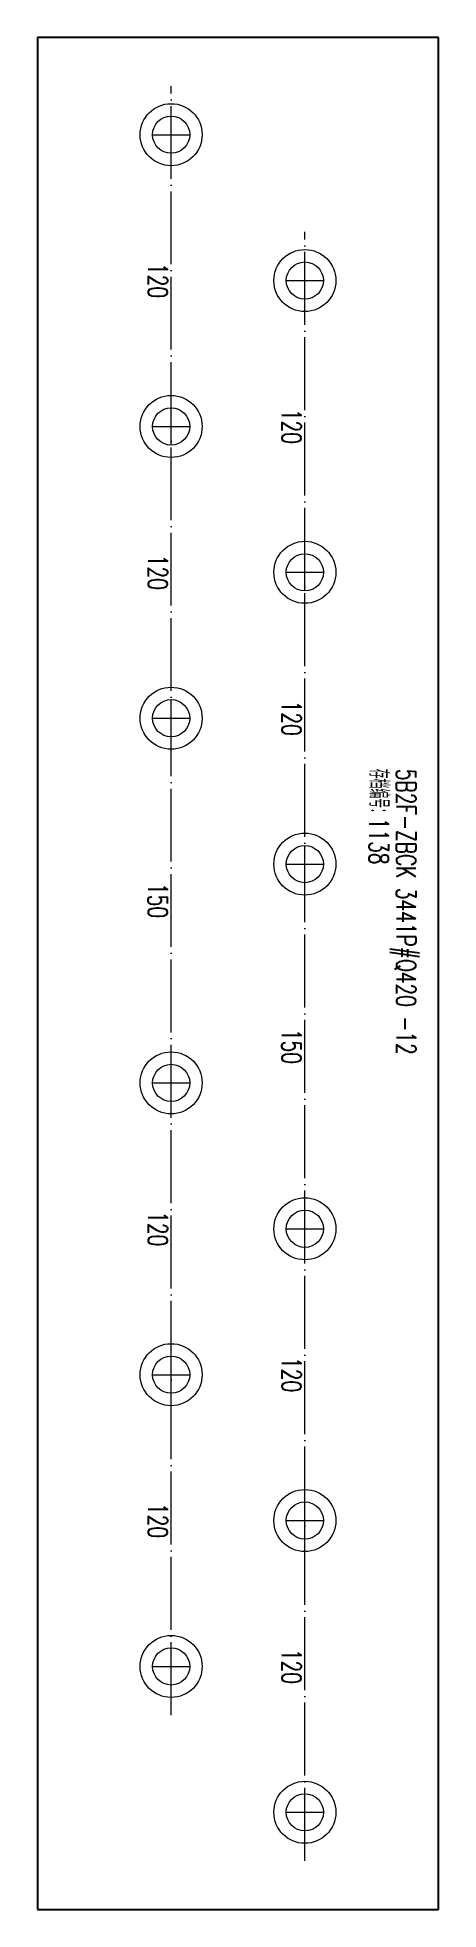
# Model space of a CAD drawing. Header units: millimetres. Extents: x -164 to 144402, y -33030 to 11430.
# Drawn here: x -85 to 80, y -32731 to -31961 of the extents above; entities that cross this region are included whole.
import ezdxf
from ezdxf.enums import TextEntityAlignment as Align

# ---------------------------------------------------------------- set-up
doc = ezdxf.new("R2010")
doc.units = ezdxf.units.MM
doc.header["$LTSCALE"] = 20
doc.linetypes.add('DASHDOT2X', pattern=[1.75, 1.5, -0.125, 0, -0.125])
for name, color, linetype, lineweight in [('1', 7, 'Continuous', 25), ('11', 3, 'Continuous', 13), ('12', 7, 'Continuous', 13), ('5', 1, 'Continuous', 13), ('7', 2, 'DASHDOT2X', 13)]:
    doc.layers.add(name, color=color, linetype=linetype, lineweight=lineweight)
doc.styles.get("Standard").update_dxf_attribs({"font": 'simplex', "width": 0.7, "bigfont": 'gbhzfs.shx'})

msp = doc.modelspace()

# ---------------------------------------------------------------- texts
at = {"layer": '11', "width": 0.7}
for s, p in [('120', (-31.426, -32061.058)), ('120', (23.574, -32121.058)), ('120', (-31.426, -32181.058)), ('120', (23.574, -32241.058)), ('150', (-31.426, -32316.058)), ('150', (23.574, -32376.058)), ('120', (-31.426, -32451.058)), ('120', (23.574, -32511.058)), ('120', (-31.426, -32571.058)), ('120', (23.574, -32631.058))]:
    msp.add_text(s, height=8, rotation=270, dxfattribs=at).set_placement(p, align=Align.TOP_CENTER)
at = {"layer": '12', "width": 0.7}
for s, p in [('存档编号：1138 ', (49.121, -32261.875)), ('5B2F-ZBCK 3441P#Q420 -12 ', (60.321, -32261.875))]:
    msp.add_text(s, height=8, rotation=270, dxfattribs=at).set_placement(p, align=Align.BOTTOM_LEFT)

# ---------------------------------------------------------------- blocks, each defined once
blk = doc.blocks.new('M24')
for p, q in [((-0.6, 0), (0.6, 0)), ((0, -0.6), (0, 0.6))]:
    blk.add_line(p, q)
for radius in [1, 0.6]:
    blk.add_circle((0, 0), radius)

# ---------------------------------------------------------------- linework, layer by layer
at = {"layer": '1'}
for p, q in [((-84.926, -31961.058), (-84.926, -32731.058)), ((80.074, -31961.058), (-84.926, -31961.058)), ((80.074, -32731.058), (80.074, -31961.058)), ((-84.926, -32731.058), (80.074, -32731.058))]:
    msp.add_line(p, q, dxfattribs=at)
at = {"layer": '7'}
for p, q in [((-29.926, -32651.058), (-29.926, -31981.058)), ((25.074, -32711.058), (25.074, -32041.058))]:
    msp.add_line(p, q, dxfattribs=at)

# ---------------------------------------------------------------- block references
at = {"layer": '5', "xscale": 12.75, "yscale": 12.75, "zscale": 12.75}
for p in [(-29.926, -32001.058), (25.074, -32061.058), (-29.926, -32121.058), (25.074, -32181.058), (-29.926, -32241.058), (25.074, -32301.058), (-29.926, -32391.058), (25.074, -32451.058), (-29.926, -32511.058), (25.074, -32571.058), (-29.926, -32631.058), (25.074, -32691.058)]:
    msp.add_blockref('M24', p, dxfattribs=at)

msp.set_redraw_order([(e.dxf.handle, doc.entitydb.next_handle()) for e in msp.query("TEXT MTEXT ATTDEF DIMENSION ARC_DIMENSION")])  # texts and dimensions are drawn at this point

doc.saveas('drawing.dxf')
